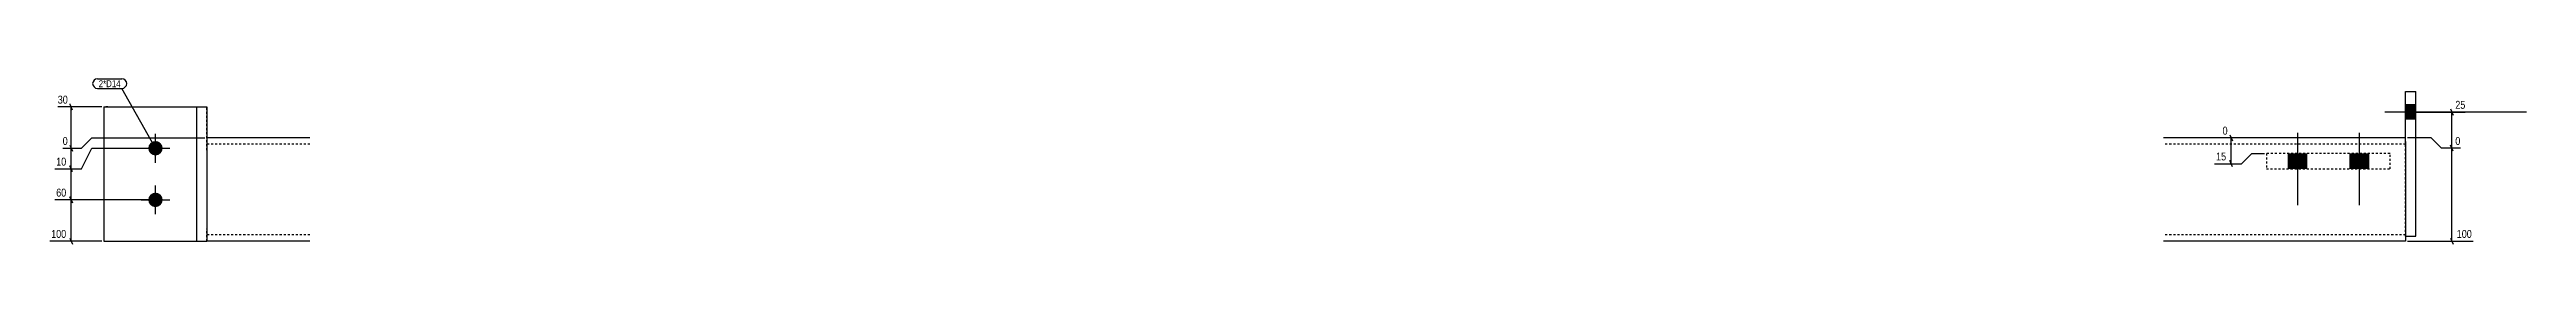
# Model space of a CAD drawing. Header units: millimetres. Extents: x 10 to 22808, y 3 to 649.
# Drawn here: x 12465 to 14870, y 5 to 165 of the extents above; entities that cross this region are included whole.
import ezdxf

# ---------------------------------------------------------------- set-up
doc = ezdxf.new("R2010")
doc.units = ezdxf.units.MM
doc.linetypes.add('DXK_LINE_DOT2', pattern=[3.9198, 1.9599, -1.9599])
for name, color, linetype in [('MÅLSÆTNING', 7, 'Continuous'), ('STÅL', 7, 'Continuous'), ('TEKST', 7, 'Continuous')]:
    doc.layers.add(name, color=color, linetype=linetype)
doc.styles.add('Arial Narrow', font='ARIALN.TTF', dxfattribs={"height": 0.2})

msp = doc.modelspace()

# ---------------------------------------------------------------- hatches: boundary and pattern name
at = {"layer": 'STÅL', "linetype": 'Continuous'}
for points in [[(14752.9, 139.8), (14752.9, 125.8), (14762.9, 125.8), (14762.9, 139.8)], [(14752.9, 139.8), (14752.9, 125.8), (14762.9, 125.8), (14762.9, 139.8)], [(12567.9, 104.8, -1), (12567.9, 90.8, -1)], [(14638.9, 77.8), (14656.9, 77.8), (14656.9, 92.8), (14638.9, 92.8)], [(14698.9, 77.8), (14716.9, 77.8), (14716.9, 92.8), (14698.9, 92.8)], [(12567.9, 54.8, -1), (12567.9, 40.8, -1)]]:
    msp.add_hatch(color=96, dxfattribs=at).paths.add_polyline_path(points)

# ---------------------------------------------------------------- linework, layer by layer
at = {"layer": 'MÅLSÆTNING', "color": 7, "linetype": 'Continuous'}
for p, q in [((12515.9, 137.8), (12473, 137.8)), ((12487.3, 134.8), (12484.9, 140.8)), ((12486.1, 97.8), (12486.1, 137.8)), ((14754.9, 132.8), (14811, 132.8)), ((14796.7, 135.8), (14799.1, 129.8)), ((14797.9, 97.8), (14797.9, 132.8)), ((12477.8, 97.8), (12496.1, 97.8)), ((12477.8, 97.8), (12496.1, 97.8)), ((12484.9, 100.8), (12487.3, 94.8)), ((12484.9, 100.8), (12487.3, 94.8)), ((12486.1, 77.8), (12486.1, 97.8)), ((12496.1, 97.8), (12506.1, 107.8)), ((12496.1, 97.8), (12506.1, 107.8)), ((12496.1, 77.8), (12506.1, 97.8)), ((12506.1, 107.8), (12615.9, 107.8)), ((12506.1, 107.8), (12615.9, 107.8)), ((12506.1, 97.8), (12565.9, 97.8)), ((12506.1, 97.8), (12565.9, 97.8)), ((14616.9, 107.8), (14575.3, 107.8)), ((14582.4, 110.8), (14584.8, 104.8)), ((14583.6, 82.8), (14583.6, 107.8)), ((14777.9, 107.8), (14754.9, 107.8)), ((14777.9, 107.8), (14754.9, 107.8)), ((14787.9, 97.8), (14777.9, 107.8)), ((14787.9, 97.8), (14777.9, 107.8)), ((14806.2, 97.8), (14787.9, 97.8)), ((14806.2, 97.8), (14787.9, 97.8)), ((14799.1, 94.8), (14796.7, 100.8)), ((14799.1, 94.8), (14796.7, 100.8)), ((14797.9, 7.8), (14797.9, 97.8)), ((12470.1, 77.8), (12496.1, 77.8)), ((12470.1, 77.8), (12496.1, 77.8)), ((12487.3, 74.8), (12484.9, 80.8)), ((12487.3, 74.8), (12484.9, 80.8)), ((14567.5, 82.8), (14593.6, 82.8)), ((14584.8, 79.8), (14582.4, 85.8)), ((14593.6, 82.8), (14603.6, 92.8)), ((14603.6, 92.8), (14615.9, 92.8)), ((12487.3, 44.8), (12484.9, 50.8)), ((12565.9, 47.8), (12470.1, 47.8)), ((12486.1, 7.8), (12486.1, 47.8)), ((12515.9, 7.8), (12465.2, 7.8)), ((12484.9, 10.8), (12487.3, 4.8)), ((14754.9, 7.8), (14818.8, 7.8)), ((14796.7, 10.8), (14799.1, 4.8))]:
    msp.add_line(p, q, dxfattribs=at)
at = {"layer": 'STÅL', "color": 2, "linetype": 'Continuous'}
for p, q in [((14752.9, 105.3), (14752.9, 152.8)), ((14752.9, 152.8), (14762.9, 152.8)), ((14762.9, 12.8), (14762.9, 152.8)), ((12517.9, 137.8), (12617.9, 137.8)), ((12517.9, 137.8), (12517.9, 7.8)), ((12607.9, 137.8), (12607.9, 7.8)), ((12617.9, 137.8), (12617.9, 95.8)), ((12717.9, 107.8), (12617.9, 107.8)), ((14752.9, 107.8), (14517.9, 107.8)), ((14752.9, 104.3), (14752.9, 105.3)), ((14752.9, 104.3), (14752.9, 95.8)), ((12617.9, 95.8), (12617.9, 19.8)), ((12617.9, 95.8), (12617.9, 95.8)), ((12617.9, 95.8), (12617.9, 19.8)), ((14752.9, 95.8), (14752.9, 19.8)), ((12517.9, 7.8), (12617.9, 7.8)), ((12617.9, 19.8), (12617.9, 7.8)), ((12617.9, 19.8), (12617.9, 19.8)), ((12717.9, 7.8), (12617.9, 7.8)), ((14752.9, 7.8), (14517.9, 7.8)), ((14752.9, 19.8), (14752.9, 7.8)), ((14752.9, 12.8), (14762.9, 12.8))]:
    msp.add_line(p, q, dxfattribs=at)
at = {"layer": 'STÅL', "color": 7, "linetype": 'DXK_LINE_DOT2'}
for p, q in [((12521.6, 137.8), (12517.9, 137.8)), ((12617.9, 95.8), (12617.9, 137.8)), ((12717.9, 101.8), (12617.9, 101.8)), ((14752.9, 101.8), (14517.9, 101.8)), ((14752.9, 105.3), (14752.9, 107.8)), ((14752.9, 12.8), (14752.9, 105.3)), ((12617.9, 95.8), (12617.9, 95.8)), ((14617.9, 92.8), (14617.9, 77.8)), ((14737.9, 92.8), (14617.9, 92.8)), ((14617.9, 77.8), (14737.9, 77.8)), ((14737.9, 77.8), (14737.9, 92.8)), ((12617.9, 19.8), (12617.9, 19.8)), ((12617.9, 7.8), (12617.9, 19.8)), ((12717.9, 13.8), (12617.9, 13.8)), ((14752.9, 13.8), (14517.9, 13.8))]:
    msp.add_line(p, q, dxfattribs=at)
at = {"layer": 'STÅL', "color": 96, "linetype": 'Continuous'}
for p, q in [((14870.4, 132.8), (14732.9, 132.8)), ((14870.4, 132.8), (14732.9, 132.8)), ((14762.9, 139.8), (14752.9, 139.8)), ((14762.9, 139.8), (14752.9, 139.8)), ((14762.9, 125.8), (14752.9, 125.8)), ((14762.9, 125.8), (14752.9, 125.8)), ((12553.9, 97.8), (12581.9, 97.8)), ((12567.9, 83.8), (12567.9, 111.8)), ((14647.9, 112.8), (14647.9, 42.8)), ((14707.9, 112.8), (14707.9, 42.8)), ((14638.9, 92.8), (14638.9, 77.8)), ((14656.9, 92.8), (14656.9, 77.8)), ((14698.9, 92.8), (14698.9, 77.8)), ((14716.9, 92.8), (14716.9, 77.8)), ((12567.9, 33.8), (12567.9, 61.8)), ((12553.9, 47.8), (12581.9, 47.8))]:
    msp.add_line(p, q, dxfattribs=at)

# ---------------------------------------------------------------- wipeouts: each hides what was drawn before it
at = {"color": 0}
msp.add_wipeout([(12534.1, 156.9), (12534.1, 163.9), (12512.8, 163.9), (12512.8, 156.9)], dxfattribs=at).dxf.layer = 'TEKST'

# ---------------------------------------------------------------- next in the draw order: wipeouts: each hides what was drawn before it
at = {"color": 0, "linetype": 'Continuous'}
for points in [[(12484.3, 139.4), (12484.3, 150.6), (12471.4, 150.6), (12471.4, 139.4)], [(14812.6, 134.4), (14812.6, 145.6), (14799.7, 145.6), (14799.7, 134.4)], [(14581.8, 109.4), (14581.8, 120.6), (14573.7, 120.6), (14573.7, 109.4)], [(12484.3, 99.4), (12484.3, 110.6), (12476.2, 110.6), (12476.2, 99.4)], [(14807.8, 99.4), (14807.8, 110.6), (14799.7, 110.6), (14799.7, 99.4)], [(14580.3, 84.4), (14580.3, 95.6), (14567.4, 95.6), (14567.4, 84.4)], [(12482.9, 49.4), (12482.9, 60.6), (12469.9, 60.6), (12469.9, 49.4)], [(12482.9, 9.4), (12482.9, 20.6), (12465, 20.6), (12465, 9.4)], [(14819, 9.4), (14819, 20.6), (14801.1, 20.6), (14801.1, 9.4)]]:
    msp.add_wipeout(points, dxfattribs=at).dxf.layer = 'MÅLSÆTNING'
at = {"color": 0}
msp.add_wipeout([(12534.1, 156.9), (12534.1, 163.9), (12512.8, 163.9), (12512.8, 156.9)], dxfattribs=at).dxf.layer = 'TEKST'

# ---------------------------------------------------------------- next in the draw order: linework, layer by layer
at = {"layer": 'MÅLSÆTNING', "color": 7, "linetype": 'Continuous'}
for p, q in [((12496.1, 77.8), (12506.1, 97.8)), ((12486.1, 47.8), (12486.1, 77.8)), ((12484.9, 50.8), (12487.3, 44.8)), ((12565.9, 47.8), (12470.1, 47.8))]:
    msp.add_line(p, q, dxfattribs=at)
at = {"layer": 'TEKST', "color": 7, "linetype": 'Continuous'}
for p, q in [((12511.6, 165.1), (12535.3, 165.1)), ((12511.6, 155.7), (12535.3, 155.7)), ((12567.9, 97.8), (12535.3, 155.7))]:
    msp.add_line(p, q, dxfattribs=at)
for centre, start, end in [((12511.6, 160.4), 90, 270), ((12535.3, 160.4), 270, 90)]:
    msp.add_arc(centre, 4.7, start, end, dxfattribs=at)

# ---------------------------------------------------------------- next in the draw order: texts
at = {"layer": 'MÅLSÆTNING', "color": 3, "linetype": 'Continuous', "style": 'Arial Narrow'}
for s, p in [('30', (12473, 141)), ('25', (14801.3, 136)), ('0', (12477.8, 101)), ('0', (14575.3, 111)), ('0', (14801.3, 101)), ('15', (14569, 86)), ('60', (12471.5, 51)), ('100', (12466.6, 11)), ('100', (14802.7, 11))]:
    msp.add_text(s, height=7.64, dxfattribs=at).set_placement(p)
at = {"layer": 'TEKST', "color": 3, "style": 'Arial Narrow'}
msp.add_text('2*D14', height=6.68, dxfattribs=at).set_placement((12512.8, 156.9))

# ---------------------------------------------------------------- next in the draw order: wipeouts: each hides what was drawn before it
at = {"color": 0, "linetype": 'Continuous'}
msp.add_wipeout([(12482.9, 79.4), (12482.9, 90.6), (12469.9, 90.6), (12469.9, 79.4)], dxfattribs=at).dxf.layer = 'MÅLSÆTNING'

# ---------------------------------------------------------------- next in the draw order: texts
at = {"layer": 'MÅLSÆTNING', "color": 3, "linetype": 'Continuous', "style": 'Arial Narrow'}
msp.add_text('10', height=7.64, dxfattribs=at).set_placement((12471.5, 81))

doc.saveas('drawing.dxf')
